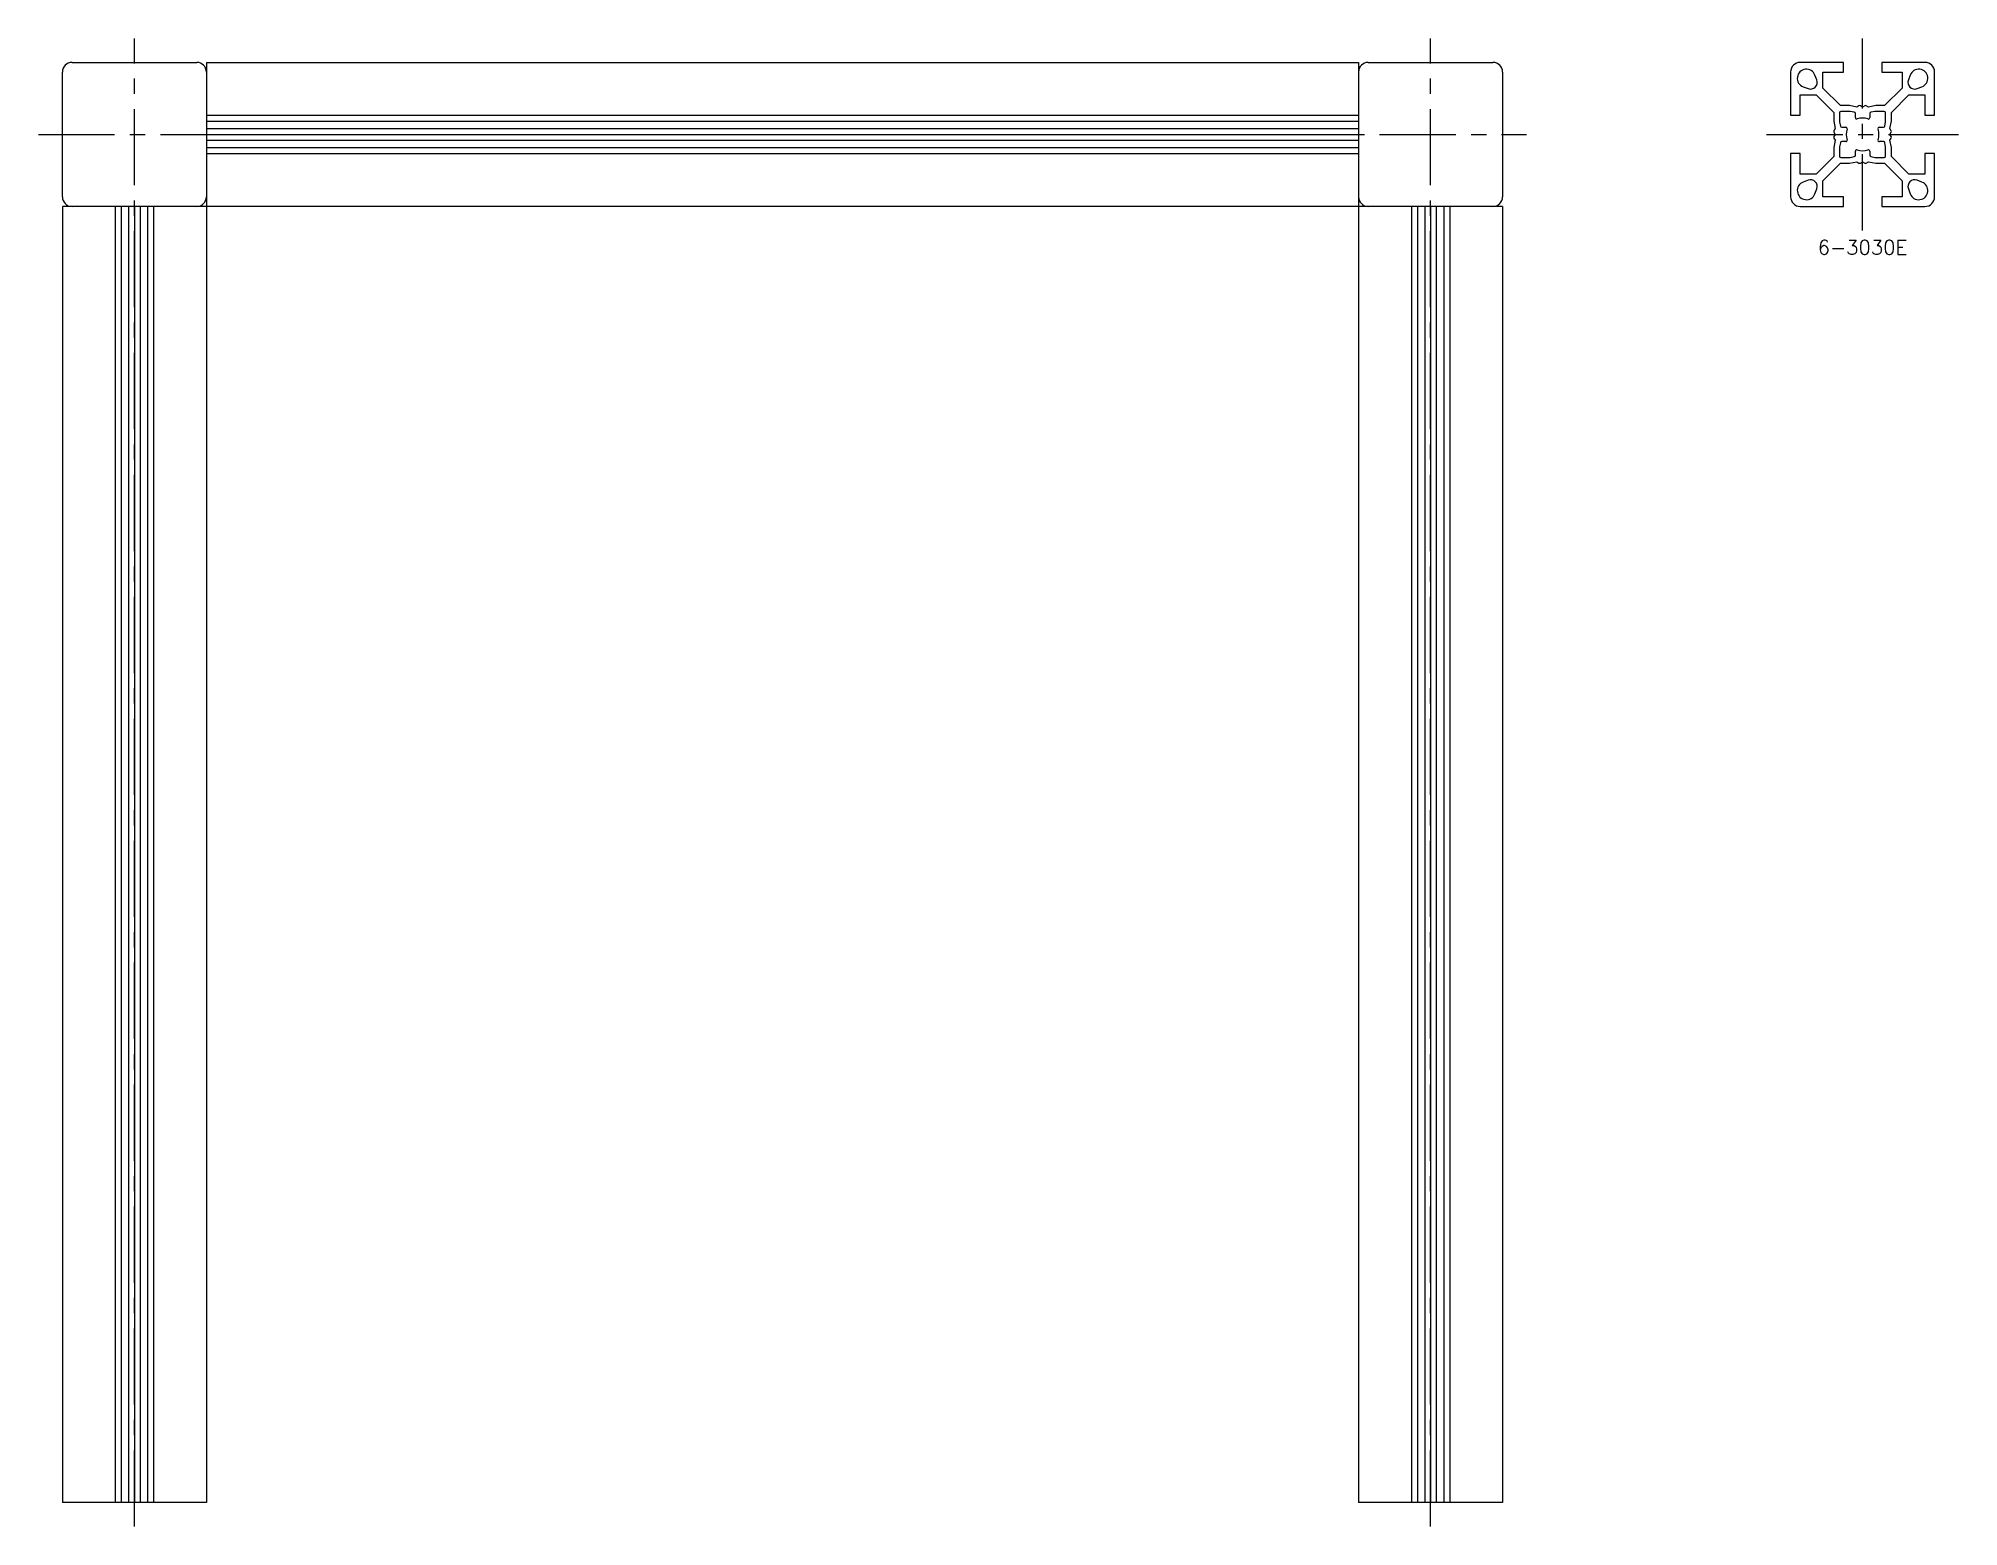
# Model space of a CAD drawing. Extents: x -5 to 1061, y -8 to 675.
# Drawn here: x 661 to 1061, y 5 to 315 of the extents above; entities that cross this region are included whole.
import ezdxf

# ---------------------------------------------------------------- set-up
doc = ezdxf.new("R2010")
doc.units = 0
doc.header["$LTSCALE"] = 0.5
doc.linetypes.add('CENTER', pattern=[50.8, 31.75, -6.35, 6.35, -6.35])
for name, color, linetype in [('MSM_CENTER', 1, 'CENTER'), ('MSM_CONTINUOUS', 7, 'CONTINUOUS'), ('MSM_PART_NUMBER', 7, 'CONTINUOUS')]:
    doc.layers.add(name, color=color, linetype=linetype)
doc.styles.get("Standard").update_dxf_attribs({"font": 'txt.shx', "height": 3, "bigfont": 'bigfont.shx'})

# ---------------------------------------------------------------- blocks, each defined once
blk = doc.blocks.new('*U10')
at = {"layer": 'MSM_PART_NUMBER'}
blk.add_text('6-3030E', height=3, dxfattribs=at).set_placement((1031.66, 269.97))

msp = doc.modelspace()

# ---------------------------------------------------------------- linework, layer by layer
at = {"layer": 'MSM_CENTER'}
for p, q in [((681, 5), (681, 315)), ((951, 5), (951, 315)), ((1041, 275), (1041, 315)), ((661, 295), (971, 295)), ((1021, 295), (1061, 295))]:
    msp.add_line(p, q, dxfattribs=at)
at = {"layer": 'MSM_CONTINUOUS'}
for p, q in [((666, 282), (666, 308)), ((668, 310), (694, 310)), ((696, 310), (696, 10)), ((696, 310), (936, 310)), ((936, 310), (936, 10)), ((938, 310), (964, 310)), ((966, 308), (966, 282)), ((1026, 308), (1026, 299)), ((1037, 310), (1028, 310)), ((1032.75, 304.66), (1032.75, 308)), ((1032.75, 308), (1037, 308)), ((1037, 308), (1037, 310)), ((1054, 310), (1045, 310)), ((1045, 310), (1045, 308)), ((1045, 308), (1049.25, 308)), ((1049.25, 308), (1049.25, 304.66)), ((1056, 299), (1056, 308)), ((1028.64, 304.92), (1029.66, 304.54)), ((1031.46, 306.34), (1031.08, 307.36)), ((1036.41, 301), (1032.75, 304.66)), ((1049.25, 304.66), (1045.59, 301)), ((1050.92, 307.36), (1050.54, 306.34)), ((1052.34, 304.54), (1053.36, 304.92)), ((1028, 299), (1028, 303.25)), ((1028, 303.25), (1031.34, 303.25)), ((1031.34, 303.25), (1035, 299.59)), ((1038.26, 301), (1036.41, 301)), ((1039.8, 300.7), (1038.26, 301)), ((1040.25, 300.96), (1039.8, 300.7)), ((1041, 300.7), (1040.55, 300.96)), ((1041.45, 300.96), (1041, 300.7)), ((1042.2, 300.7), (1041.75, 300.96)), ((1043.74, 301), (1042.2, 300.7)), ((1045.59, 301), (1043.74, 301)), ((1047, 299.59), (1050.66, 303.25)), ((1050.66, 303.25), (1054, 303.25)), ((1054, 303.25), (1054, 299)), ((696, 299), (936, 299)), ((696, 297.74), (936, 297.74)), ((696, 296.2), (936, 296.2)), ((1026, 299), (1028, 299)), ((1035, 299.59), (1035, 297.74)), ((1035, 297.74), (1035.3, 296.2)), ((1035.3, 296.2), (1035.04, 295.75)), ((1036.2, 299.5), (1036.2, 297.64)), ((1036.21, 297.59), (1036.37, 296.74)), ((1038.36, 299.8), (1036.5, 299.8)), ((1036.66, 296.5), (1037.5, 296.5)), ((1039.26, 299.63), (1038.41, 299.79)), ((1039.5, 298.5), (1039.5, 299.34)), ((1042.5, 299.34), (1042.5, 298.5)), ((1043.59, 299.79), (1042.74, 299.63)), ((1045.5, 299.8), (1043.64, 299.8)), ((1044.5, 296.5), (1045.34, 296.5)), ((1045.63, 296.74), (1045.79, 297.59)), ((1045.8, 297.64), (1045.8, 299.5)), ((1046.7, 296.2), (1047, 297.74)), ((1046.96, 295.75), (1046.7, 296.2)), ((1047, 297.74), (1047, 299.59)), ((1054, 299), (1056, 299)), ((696, 295), (936, 295)), ((696, 293.8), (936, 293.8)), ((696, 292.26), (936, 292.26)), ((1035.3, 293.8), (1035, 292.26)), ((1035, 292.26), (1035, 290.41)), ((1035.04, 295.45), (1035.3, 295)), ((1035.3, 295), (1035.04, 294.55)), ((1035.04, 294.25), (1035.3, 293.8)), ((1036.2, 292.36), (1036.2, 290.5)), ((1036.37, 293.26), (1036.21, 292.41)), ((1037.5, 293.5), (1036.66, 293.5)), ((1045.34, 293.5), (1044.5, 293.5)), ((1045.79, 292.41), (1045.63, 293.26)), ((1045.8, 290.5), (1045.8, 292.36)), ((1046.7, 295), (1046.96, 295.45)), ((1046.96, 294.55), (1046.7, 295)), ((1046.7, 293.8), (1046.96, 294.25)), ((1047, 292.26), (1046.7, 293.8)), ((1047, 290.41), (1047, 292.26)), ((696, 291), (936, 291)), ((1026, 291), (1026, 282)), ((1028, 291), (1026, 291)), ((1028, 286.75), (1028, 291)), ((1035, 290.41), (1031.34, 286.75)), ((1032.75, 285.34), (1036.41, 289)), ((1036.41, 289), (1038.26, 289)), ((1036.5, 290.2), (1038.36, 290.2)), ((1038.26, 289), (1039.8, 289.3)), ((1038.41, 290.21), (1039.26, 290.37)), ((1039.5, 290.66), (1039.5, 291.5)), ((1039.8, 289.3), (1040.25, 289.04)), ((1040.55, 289.04), (1041, 289.3)), ((1041, 289.3), (1041.45, 289.04)), ((1041.75, 289.04), (1042.2, 289.3)), ((1042.2, 289.3), (1043.74, 289)), ((1042.5, 291.5), (1042.5, 290.66)), ((1042.74, 290.37), (1043.59, 290.21)), ((1043.64, 290.2), (1045.5, 290.2)), ((1043.74, 289), (1045.59, 289)), ((1045.59, 289), (1049.25, 285.34)), ((1050.66, 286.75), (1047, 290.41)), ((1054, 291), (1054, 286.75)), ((1056, 291), (1054, 291)), ((1056, 282), (1056, 291)), ((1031.34, 286.75), (1028, 286.75)), ((1029.66, 285.46), (1028.64, 285.08)), ((1032.75, 282), (1032.75, 285.34)), ((1049.25, 285.34), (1049.25, 282)), ((1054, 286.75), (1050.66, 286.75)), ((1053.36, 285.08), (1052.34, 285.46)), ((966, 280), (666, 280)), ((666, 280), (666, 10)), ((677, 280), (677, 10)), ((678.26, 280), (678.26, 10)), ((679.8, 280), (679.8, 10)), ((681, 280), (681, 10)), ((682.2, 280), (682.2, 10)), ((683.74, 280), (683.74, 10)), ((685, 280), (685, 10)), ((947, 280), (947, 10)), ((948.26, 280), (948.26, 10)), ((949.8, 280), (949.8, 10)), ((951, 280), (951, 10)), ((952.2, 280), (952.2, 10)), ((953.74, 280), (953.74, 10)), ((955, 280), (955, 10)), ((966, 280), (966, 10)), ((1028, 280), (1037, 280)), ((1031.08, 282.64), (1031.46, 283.66)), ((1037, 282), (1032.75, 282)), ((1037, 280), (1037, 282)), ((1049.25, 282), (1045, 282)), ((1045, 282), (1045, 280)), ((1045, 280), (1054, 280)), ((1050.54, 283.66), (1050.92, 282.64)), ((696, 10), (666, 10)), ((966, 10), (936, 10))]:
    msp.add_line(p, q, dxfattribs=at)
for centre, radius, start, end in [((668, 308), 2, 90, 180), ((694, 308), 2, 0, 90), ((938, 308), 2, 90, 180), ((964, 308), 2, 0, 90), ((1028, 308), 2, 90, 180), ((1029.3, 306.7), 1.9, 20.3757, 249.6243), ((1052.7, 306.7), 1.9, 290.3757, 159.6243), ((1054, 308), 2, 0, 90), ((1030.15, 305.85), 1.4, 249.6243, 20.3757), ((1051.85, 305.85), 1.4, 159.6243, 290.3757), ((1040.4, 300.7), 0.3, 60, 120), ((1041.6, 300.7), 0.3, 60, 120), ((1036.5, 299.5), 0.3, 90, 180), ((1036.5, 297.64), 0.3, 180, 191), ((1036.66, 296.8), 0.3, 191, 270), ((1037.5, 296.2), 0.3, 341.0754, 90), ((1041, 295), 3.4, 161.0754, 198.9246), ((1038.36, 299.5), 0.3, 79, 90), ((1039.2, 299.34), 0.3, 0, 79), ((1039.8, 298.5), 0.3, 180, 288.9246), ((1041, 295), 3.4, 71.0754, 108.9246), ((1042.2, 298.5), 0.3, 251.0754, 0), ((1042.8, 299.34), 0.3, 101, 180), ((1043.64, 299.5), 0.3, 90, 101), ((1044.5, 296.2), 0.3, 90, 198.9246), ((1041, 295), 3.4, 341.0754, 18.9246), ((1045.34, 296.8), 0.3, 270, 349), ((1045.5, 299.5), 0.3, 0, 90), ((1045.5, 297.64), 0.3, 349, 0), ((1035.3, 295.6), 0.3, 150, 210), ((1035.3, 294.4), 0.3, 150, 210), ((1036.5, 292.36), 0.3, 169, 180), ((1036.66, 293.2), 0.3, 90, 169), ((1037.5, 293.8), 0.3, 270, 18.9246), ((1044.5, 293.8), 0.3, 161.0754, 270), ((1045.34, 293.2), 0.3, 11, 90), ((1045.5, 292.36), 0.3, 0, 11), ((1046.7, 295.6), 0.3, 330, 30), ((1046.7, 294.4), 0.3, 330, 30), ((1036.5, 290.5), 0.3, 180, 270), ((1038.36, 290.5), 0.3, 270, 281), ((1039.2, 290.66), 0.3, 281, 0), ((1039.8, 291.5), 0.3, 71.0754, 180), ((1041, 295), 3.4, 251.0754, 288.9246), ((1040.4, 289.3), 0.3, 240, 300), ((1041.6, 289.3), 0.3, 240, 300), ((1042.2, 291.5), 0.3, 0, 108.9246), ((1042.8, 290.66), 0.3, 180, 259), ((1043.64, 290.5), 0.3, 259, 270), ((1045.5, 290.5), 0.3, 270, 0), ((1029.3, 283.3), 1.9, 110.3757, 339.6243), ((1030.15, 284.15), 1.4, 339.6243, 110.3757), ((1051.85, 284.15), 1.4, 69.6243, 200.3757), ((1052.7, 283.3), 1.9, 200.3757, 69.6243), ((668, 282), 2, 180, 270), ((694, 282), 2, 270, 0), ((938, 282), 2, 180, 270), ((964, 282), 2, 270, 0), ((1028, 282), 2, 180, 270), ((1054, 282), 2, 270, 0)]:
    msp.add_arc(centre, radius, start, end, dxfattribs=at)

# ---------------------------------------------------------------- block references
msp.add_blockref('*U10', (0, 0), dxfattribs=at)

doc.saveas('drawing.dxf')
